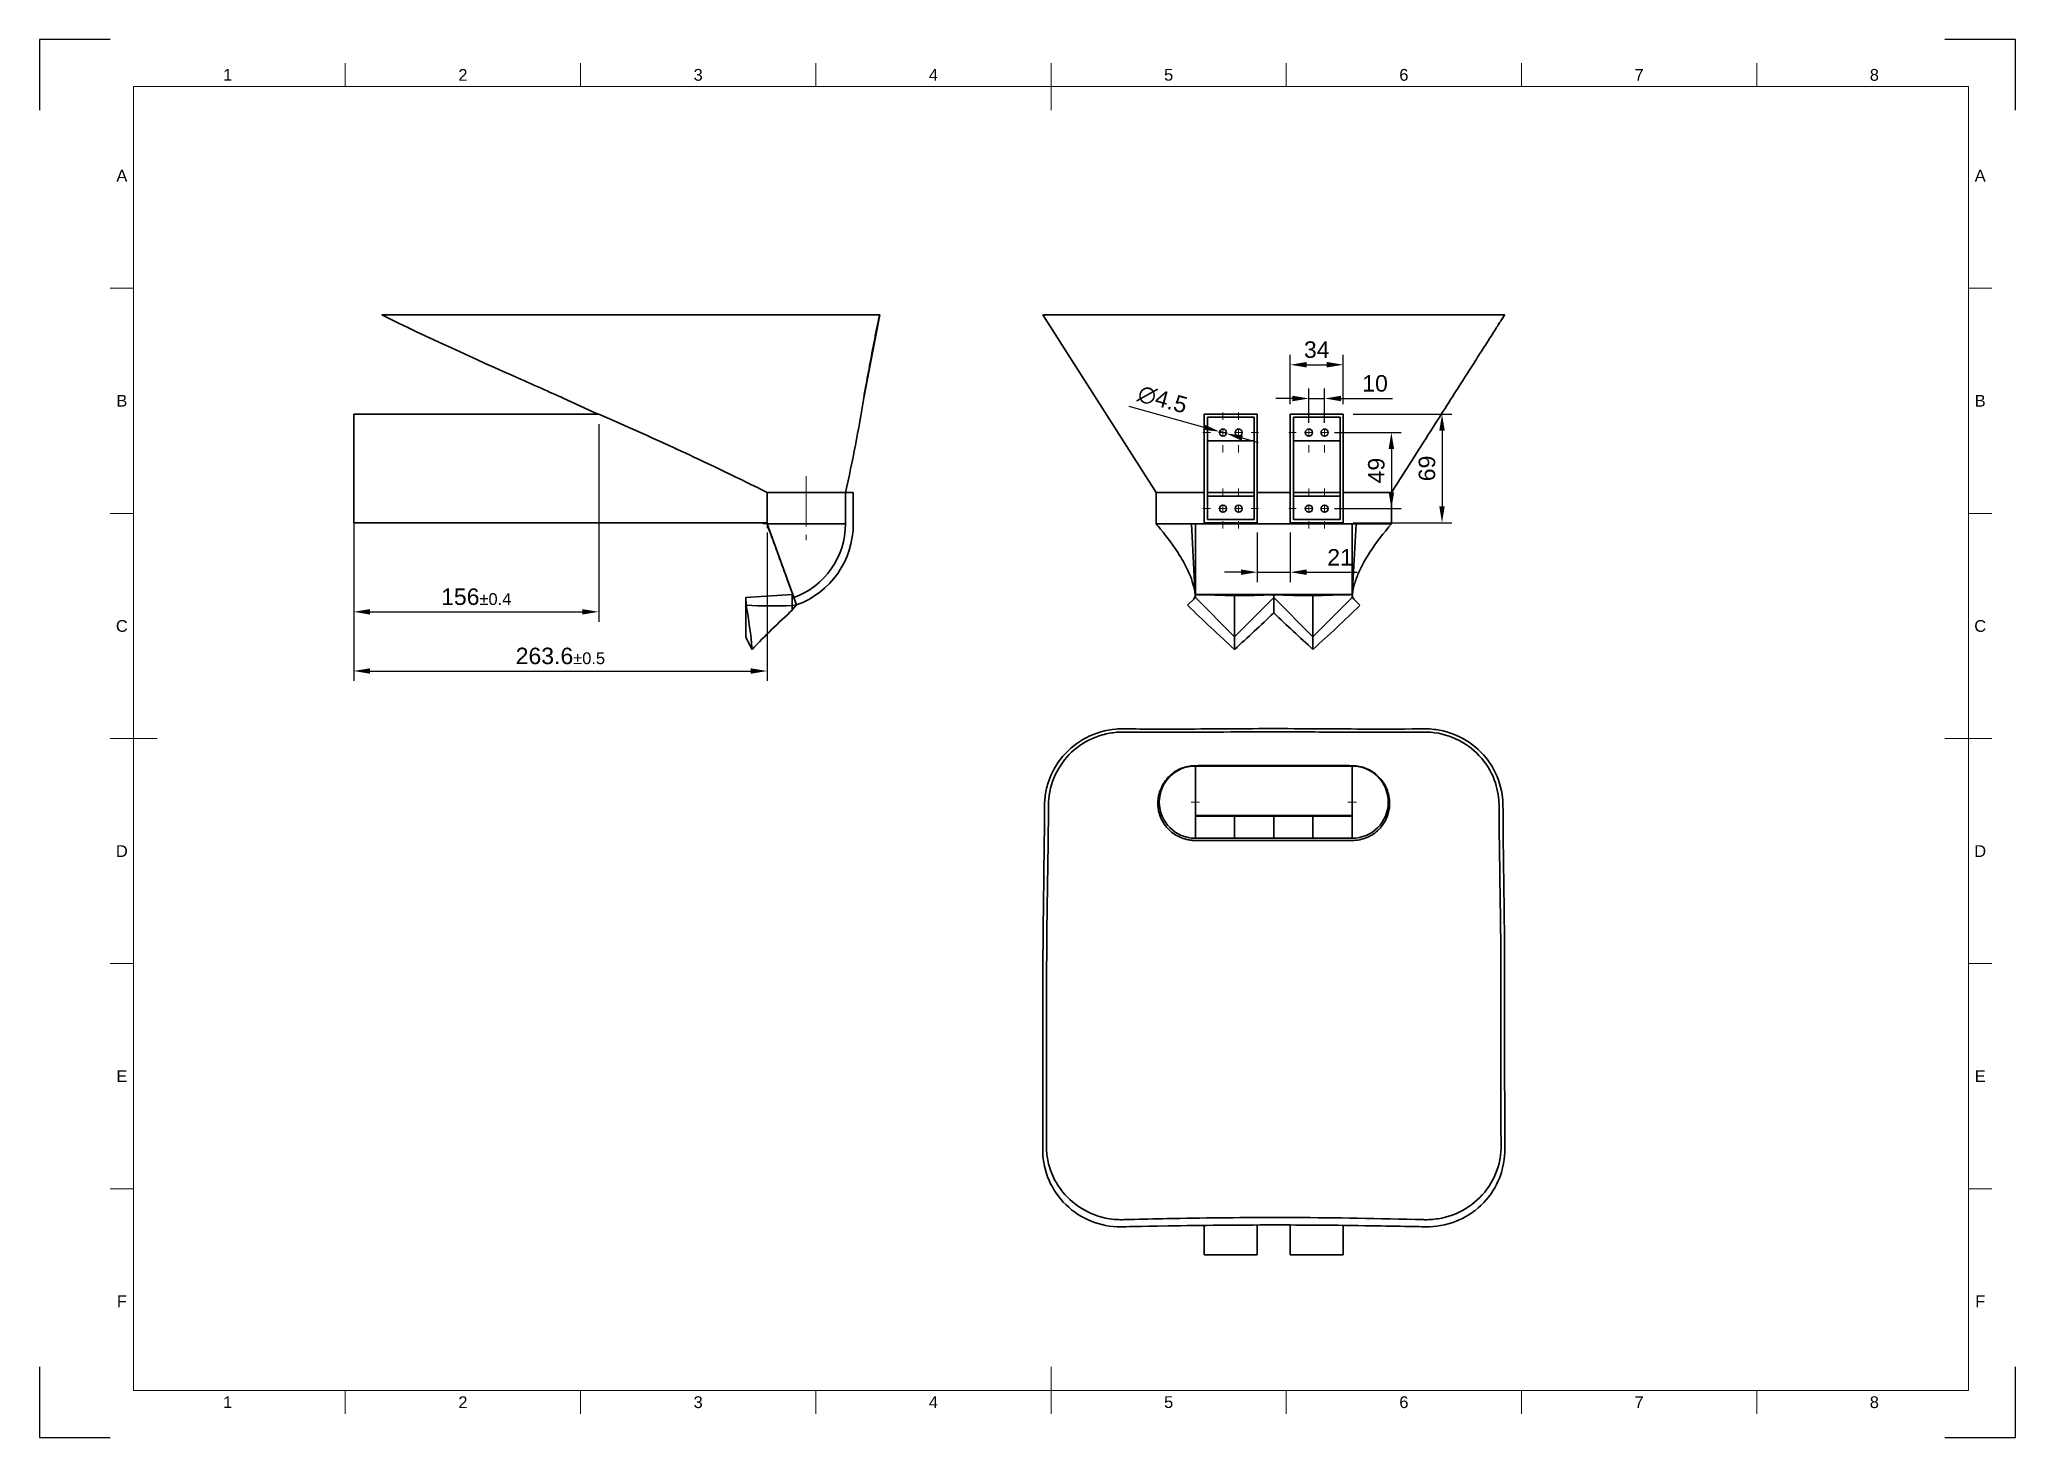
# Model space of a CAD drawing. Header units: millimetres. Extents: x 0 to 420, y 0 to 297.
import ezdxf
from ezdxf.enums import TextEntityAlignment as Align

# ---------------------------------------------------------------- set-up
doc = ezdxf.new("R2010")
doc.units = ezdxf.units.MM
doc.header["$LTSCALE"] = 0.75
doc.linetypes.add('CENTER2', pattern=[28.575, 19.05, -3.175, 3.175, -3.175])
for name, color, linetype, lineweight in [('BORDER', 7, 'Continuous', 18), ('FD_Dimensions', 7, 'Continuous', 18), ('Smart Centers', 7, 'CENTER2', 18), ('Visible', 7, 'Continuous', 35)]:
    doc.layers.add(name, color=color, linetype=linetype, lineweight=lineweight)
doc.styles.add('FusionTitle', font='arial.ttf')
doc.styles.get("Standard").update_dxf_attribs({"font": 'arial.ttf'})
doc.dimstyles.new('Dim-ISO-25', dxfattribs={"dimtxt": 3.5, "dimasz": 3.5, "dimexe": 2.1, "dimexo": 2.1, "dimgap": 1.4, "dimtad": 1, "dimdsep": 46, "dimtxsty": 'Standard', "dimcen": 0, "dimazin": 2, "dimtp": 0.1, "dimtm": 0.1, "dimtfac": 0.714286, "dimtmove": 0, "dimatfit": 3, "dimfxl": 1, "dimarcsym": 0})

msp = doc.modelspace()

# ---------------------------------------------------------------- blocks, each defined once
blk = doc.blocks.new('ISO_A3_SHEET')
at = {"layer": 'BORDER'}
for p, q in [((65, 292), (65, 287)), ((115, 292), (115, 287)), ((165, 292), (165, 287)), ((215, 292), (215, 282)), ((265, 292), (265, 287)), ((315, 292), (315, 287)), ((365, 292), (365, 287)), ((410, 287), (20, 287)), ((20, 287), (20, 10)), ((410, 287), (410, 10)), ((15, 244.16666), (20, 244.16666)), ((415, 244.16666), (410, 244.16666)), ((15, 196.33333), (20, 196.33333)), ((415, 196.33333), (410, 196.33333)), ((15, 148.5), (25, 148.5)), ((415, 148.5), (405, 148.5)), ((15, 100.66667), (20, 100.66667)), ((415, 100.66667), (410, 100.66667)), ((15, 52.83334), (20, 52.83334)), ((415, 52.83334), (410, 52.83334)), ((215, 5), (215, 15)), ((20, 10), (410, 10)), ((65, 5), (65, 10)), ((115, 5), (115, 10)), ((165, 5), (165, 10)), ((265, 5), (265, 10)), ((315, 5), (315, 10)), ((365, 5), (365, 10))]:
    blk.add_line(p, q, dxfattribs=at)
at = {"layer": 'Defpoints'}
for p, q in [((15, 297), (0, 297)), ((0, 297), (0, 282)), ((420, 297), (405, 297)), ((420, 282), (420, 297)), ((0, 15), (0, 0)), ((420, 0), (420, 15)), ((0, 0), (15, 0)), ((405, 0), (420, 0))]:
    blk.add_line(p, q, dxfattribs=at)
at = {"layer": 'BORDER', "style": 'FusionTitle'}
for s, p in [('1', (40, 289.5)), ('2', (90, 289.5)), ('3', (140, 289.5)), ('4', (190, 289.5)), ('5', (240, 289.5)), ('6', (290, 289.5)), ('7', (340, 289.5)), ('8', (390, 289.5)), ('A', (17.5, 268.08333)), ('A', (412.5, 268.08333)), ('B', (17.5, 220.25)), ('B', (412.5, 220.25)), ('C', (17.5, 172.41667)), ('C', (412.5, 172.41667)), ('D', (17.5, 124.58334)), ('D', (412.5, 124.58334)), ('E', (17.5, 76.75001)), ('E', (412.5, 76.75001)), ('F', (17.5, 28.91668)), ('F', (412.5, 28.91668)), ('1', (40, 7.5)), ('2', (90, 7.5)), ('3', (140, 7.5)), ('4', (190, 7.5)), ('5', (240, 7.5)), ('6', (290, 7.5)), ('7', (340, 7.5)), ('8', (390, 7.5))]:
    blk.add_text(s, height=2.5, dxfattribs=at).set_placement(p, align=Align.MIDDLE)
blk = doc.blocks.new('*U5')
at = {"layer": 'Smart Centers', "color": 0, "ltscale": 0.75, "transparency": 16777216}
for p, q in [((0, 2.678906), (0, 4.25)), ((-4.25, 0), (-2.678906, 0)), ((2.678906, 0), (4.25, 0)), ((0, -4.25), (0, -2.678906))]:
    blk.add_line(p, q, dxfattribs=at)
at = {"layer": 'Smart Centers', "color": 0, "linetype": 'Continuous', "ltscale": 0.75, "transparency": 16777216}
for p, q in [((-0.892969, 0), (0.892969, 0)), ((0, -0.892969), (0, 0.892969))]:
    blk.add_line(p, q, dxfattribs=at)
blk = doc.blocks.new('*U6')
at = {"layer": 'Smart Centers', "color": 0, "ltscale": 0.75, "transparency": 16777216}
for p, q in [((0, 2.678906), (0, 4.25)), ((-4.25, 0), (-2.678906, 0)), ((2.678906, 0), (4.25, 0)), ((0, -4.25), (0, -2.678906))]:
    blk.add_line(p, q, dxfattribs=at)
at = {"layer": 'Smart Centers', "color": 0, "linetype": 'Continuous', "ltscale": 0.75, "transparency": 16777216}
for p, q in [((-0.892969, 0), (0.892969, 0)), ((0, -0.892969), (0, 0.892969))]:
    blk.add_line(p, q, dxfattribs=at)
blk = doc.blocks.new('*U7')
at = {"layer": 'Smart Centers', "color": 0, "ltscale": 0.75, "transparency": 16777216}
for p, q in [((0, 2.678906), (0, 4.25)), ((-4.25, 0), (-2.678906, 0)), ((2.678906, 0), (4.25, 0)), ((0, -4.25), (0, -2.678906))]:
    blk.add_line(p, q, dxfattribs=at)
at = {"layer": 'Smart Centers', "color": 0, "linetype": 'Continuous', "ltscale": 0.75, "transparency": 16777216}
for p, q in [((-0.892969, 0), (0.892969, 0)), ((0, -0.892969), (0, 0.892969))]:
    blk.add_line(p, q, dxfattribs=at)
blk = doc.blocks.new('*U8')
at = {"layer": 'Smart Centers', "color": 0, "ltscale": 0.75, "transparency": 16777216}
for p, q in [((0, 2.678906), (0, 4.25)), ((-4.25, 0), (-2.678906, 0)), ((2.678906, 0), (4.25, 0)), ((0, -4.25), (0, -2.678906))]:
    blk.add_line(p, q, dxfattribs=at)
at = {"layer": 'Smart Centers', "color": 0, "linetype": 'Continuous', "ltscale": 0.75, "transparency": 16777216}
for p, q in [((-0.892969, 0), (0.892969, 0)), ((0, -0.892969), (0, 0.892969))]:
    blk.add_line(p, q, dxfattribs=at)
blk = doc.blocks.new('*U9')
at = {"layer": 'Smart Centers', "color": 0, "ltscale": 0.75, "transparency": 16777216}
for p, q in [((0, 2.678906), (0, 4.25)), ((-4.25, 0), (-2.678906, 0)), ((2.678906, 0), (4.25, 0)), ((0, -4.25), (0, -2.678906))]:
    blk.add_line(p, q, dxfattribs=at)
at = {"layer": 'Smart Centers', "color": 0, "linetype": 'Continuous', "ltscale": 0.75, "transparency": 16777216}
for p, q in [((-0.892969, 0), (0.892969, 0)), ((0, -0.892969), (0, 0.892969))]:
    blk.add_line(p, q, dxfattribs=at)
blk = doc.blocks.new('*U10')
at = {"layer": 'Smart Centers', "color": 0, "ltscale": 0.75, "transparency": 16777216}
for p, q in [((0, 2.678906), (0, 4.25)), ((-4.25, 0), (-2.678906, 0)), ((2.678906, 0), (4.25, 0)), ((0, -4.25), (0, -2.678906))]:
    blk.add_line(p, q, dxfattribs=at)
at = {"layer": 'Smart Centers', "color": 0, "linetype": 'Continuous', "ltscale": 0.75, "transparency": 16777216}
for p, q in [((-0.892969, 0), (0.892969, 0)), ((0, -0.892969), (0, 0.892969))]:
    blk.add_line(p, q, dxfattribs=at)
blk = doc.blocks.new('*U11')
at = {"layer": 'Smart Centers', "color": 0, "ltscale": 0.75, "transparency": 16777216}
for p, q in [((0, 2.678906), (0, 4.25)), ((-4.25, 0), (-2.678906, 0)), ((2.678906, 0), (4.25, 0)), ((0, -4.25), (0, -2.678906))]:
    blk.add_line(p, q, dxfattribs=at)
at = {"layer": 'Smart Centers', "color": 0, "linetype": 'Continuous', "ltscale": 0.75, "transparency": 16777216}
for p, q in [((-0.892969, 0), (0.892969, 0)), ((0, -0.892969), (0, 0.892969))]:
    blk.add_line(p, q, dxfattribs=at)
blk = doc.blocks.new('*U12')
at = {"layer": 'Smart Centers', "color": 0, "ltscale": 0.75, "transparency": 16777216}
for p, q in [((0, 2.678906), (0, 4.25)), ((-4.25, 0), (-2.678906, 0)), ((2.678906, 0), (4.25, 0)), ((0, -4.25), (0, -2.678906))]:
    blk.add_line(p, q, dxfattribs=at)
at = {"layer": 'Smart Centers', "color": 0, "linetype": 'Continuous', "ltscale": 0.75, "transparency": 16777216}
for p, q in [((-0.892969, 0), (0.892969, 0)), ((0, -0.892969), (0, 0.892969))]:
    blk.add_line(p, q, dxfattribs=at)
blk = doc.blocks.new('*U13')
at = {"layer": 'Smart Centers', "color": 0, "linetype": 'Continuous', "ltscale": 0.75, "transparency": 16777216}
for p, q in [((-0.892969, 0), (0.892969, 0)), ((0, -0.892969), (0, 0.892969))]:
    blk.add_line(p, q, dxfattribs=at)
blk = doc.blocks.new('*U14')
at = {"layer": 'Smart Centers', "color": 0, "linetype": 'Continuous', "ltscale": 0.75, "transparency": 16777216}
for p, q in [((-0.892969, 0), (0.892969, 0)), ((0, -0.892969), (0, 0.892969))]:
    blk.add_line(p, q, dxfattribs=at)
blk = doc.blocks.new('*U15')
at = {"layer": 'Smart Centers', "color": 0, "ltscale": 0.75, "transparency": 16777216}
blk.add_line((0, 6.833333), (0, -6.833333), dxfattribs=at)
blk = doc.blocks.new('*U16')
at = {"layer": 'Smart Centers', "color": 0, "linetype": 'Continuous', "ltscale": 0.75, "transparency": 16777216}
for p, q in [((-0.892969, 0), (0.892969, 0)), ((0, -0.892969), (0, 0.892969))]:
    blk.add_line(p, q, dxfattribs=at)
blk = doc.blocks.new('*D25')
at = {"layer": 'Defpoints', "color": 0, "transparency": 16777216}
for p in [(66.780082, 194.336573), (154.641093, 194.336573), (154.641093, 162.836573)]:
    blk.add_point(p, dxfattribs=at)
at = {"layer": 'FD_Dimensions', "color": 0, "lineweight": -2, "transparency": 16777216}
for p, q in [((66.780082, 192.236573), (66.780082, 160.736573)), ((154.641093, 192.236573), (154.641093, 160.736573)), ((70.280082, 162.836573), (151.141093, 162.836573))]:
    blk.add_line(p, q, dxfattribs=at)
at = {"layer": 'FD_Dimensions', "color": 0, "transparency": 16777216}
for points in [[(70.280082, 163.419906), (70.280082, 162.25324), (66.780082, 162.836573)], [(151.141093, 163.419906), (151.141093, 162.25324), (154.641093, 162.836573)]]:
    blk.add_solid(points, dxfattribs=at)
at = {"layer": 'FD_Dimensions', "color": 0, "transparency": 16777216, "insert": (110.710588, 166.024772), "char_height": 3.5, "attachment_point": 5}
blk.add_mtext('263.6{\\H2.5;±0.5}', dxfattribs=at)
blk = doc.blocks.new('*D26')
at = {"layer": 'Defpoints', "color": 0, "transparency": 16777216}
for p in [(66.780082, 217.410506), (118.868415, 217.410506), (118.868415, 175.410506)]:
    blk.add_point(p, dxfattribs=at)
at = {"layer": 'FD_Dimensions', "color": 0, "lineweight": -2, "transparency": 16777216}
for p, q in [((66.780082, 215.310506), (66.780082, 173.310506)), ((118.868415, 215.310506), (118.868415, 173.310506)), ((70.280082, 175.410506), (115.368415, 175.410506))]:
    blk.add_line(p, q, dxfattribs=at)
at = {"layer": 'FD_Dimensions', "color": 0, "transparency": 16777216}
for points in [[(70.280082, 175.99384), (70.280082, 174.827173), (66.780082, 175.410506)], [(115.368415, 175.99384), (115.368415, 174.827173), (118.868415, 175.410506)]]:
    blk.add_solid(points, dxfattribs=at)
at = {"layer": 'FD_Dimensions', "color": 0, "transparency": 16777216, "insert": (92.824249, 178.597512), "char_height": 3.5, "attachment_point": 5}
blk.add_mtext('156{\\H2.5;±0.4}', dxfattribs=at)
blk = doc.blocks.new('*D27')
at = {"layer": 'Defpoints', "color": 0, "transparency": 16777216}
for p in [(250.824602, 213.700098), (252.268841, 213.294915)]:
    blk.add_point(p, dxfattribs=at)
at = {"layer": 'FD_Dimensions', "color": 0, "lineweight": -2, "transparency": 16777216}
for p, q in [((231.561973, 219.104256), (247.454711, 214.645526)), ((252.268841, 213.294915), (250.824602, 213.700098)), ((255.638732, 212.349487), (259.008623, 211.404059))]:
    blk.add_line(p, q, dxfattribs=at)
at = {"layer": 'FD_Dimensions', "color": 0, "transparency": 16777216}
for points in [[(247.612282, 215.207174), (247.29714, 214.083877), (250.824602, 213.700098)], [(255.796303, 212.911135), (255.481161, 211.787838), (252.268841, 213.294915)]]:
    blk.add_solid(points, dxfattribs=at)
at = {"layer": 'FD_Dimensions', "color": 0, "transparency": 16777216, "insert": (238.710719, 220.510383), "char_height": 3.5, "attachment_point": 5, "rotation": 344.32847171}
blk.add_mtext('∅4.5', dxfattribs=at)
blk = doc.blocks.new('*D28')
at = {"layer": 'Defpoints', "color": 0, "transparency": 16777216}
for p in [(273.140055, 220.735053), (269.806722, 213.497506), (273.140055, 213.497506)]:
    blk.add_point(p, dxfattribs=at)
at = {"layer": 'FD_Dimensions', "color": 0, "lineweight": -2, "transparency": 16777216}
for p, q in [((269.806722, 215.597506), (269.806722, 222.835053)), ((273.140055, 215.597506), (273.140055, 222.835053)), ((266.306722, 220.735053), (262.806722, 220.735053)), ((269.806722, 220.735053), (273.140055, 220.735053)), ((276.640055, 220.735053), (287.612292, 220.735053))]:
    blk.add_line(p, q, dxfattribs=at)
at = {"layer": 'FD_Dimensions', "color": 0, "transparency": 16777216}
for points in [[(266.306722, 221.318387), (266.306722, 220.15172), (269.806722, 220.735053)], [(276.640055, 221.318387), (276.640055, 220.15172), (273.140055, 220.735053)]]:
    blk.add_solid(points, dxfattribs=at)
at = {"layer": 'FD_Dimensions', "color": 0, "transparency": 16777216, "insert": (283.876174, 223.922059), "char_height": 3.5, "attachment_point": 5}
blk.add_mtext('10', dxfattribs=at)
blk = doc.blocks.new('*D29')
at = {"layer": 'Defpoints', "color": 0, "transparency": 16777216}
for p in [(273.140055, 213.497506), (273.140055, 197.33084), (287.343388, 197.33084)]:
    blk.add_point(p, dxfattribs=at)
at = {"layer": 'FD_Dimensions', "color": 0, "lineweight": -2, "transparency": 16777216}
for p, q in [((275.240055, 213.497506), (289.443388, 213.497506)), ((287.343388, 209.997506), (287.343388, 200.83084)), ((275.240055, 197.33084), (289.443388, 197.33084))]:
    blk.add_line(p, q, dxfattribs=at)
at = {"layer": 'FD_Dimensions', "color": 0, "transparency": 16777216}
for points in [[(286.760055, 209.997506), (287.926722, 209.997506), (287.343388, 213.497506)], [(286.760055, 200.83084), (287.926722, 200.83084), (287.343388, 197.33084)]]:
    blk.add_solid(points, dxfattribs=at)
at = {"layer": 'FD_Dimensions', "color": 0, "transparency": 16777216, "insert": (284.156383, 205.414173), "char_height": 3.5, "attachment_point": 5, "rotation": 90}
blk.add_mtext('49', dxfattribs=at)
blk = doc.blocks.new('*D30')
at = {"layer": 'Defpoints', "color": 0, "transparency": 16777216}
for p in [(277.106722, 217.410506), (277.106722, 194.336573), (298.106722, 194.336573)]:
    blk.add_point(p, dxfattribs=at)
at = {"layer": 'FD_Dimensions', "color": 0, "lineweight": -2, "transparency": 16777216}
for p, q in [((279.206722, 217.410506), (300.206722, 217.410506)), ((298.106722, 213.910506), (298.106722, 197.836573)), ((279.206722, 194.336573), (300.206722, 194.336573))]:
    blk.add_line(p, q, dxfattribs=at)
at = {"layer": 'FD_Dimensions', "color": 0, "transparency": 16777216}
for points in [[(297.523388, 213.910506), (298.690055, 213.910506), (298.106722, 217.410506)], [(297.523388, 197.836573), (298.690055, 197.836573), (298.106722, 194.336573)]]:
    blk.add_solid(points, dxfattribs=at)
at = {"layer": 'FD_Dimensions', "color": 0, "transparency": 16777216, "insert": (294.919716, 205.87354), "char_height": 3.5, "attachment_point": 5, "rotation": 90}
blk.add_mtext('69', dxfattribs=at)
blk = doc.blocks.new('*D31')
at = {"layer": 'Defpoints', "color": 0, "transparency": 16777216}
for p in [(277.106722, 227.910506), (265.840055, 217.410506), (277.106722, 217.410506)]:
    blk.add_point(p, dxfattribs=at)
at = {"layer": 'FD_Dimensions', "color": 0, "lineweight": -2, "transparency": 16777216}
for p, q in [((265.840055, 219.510506), (265.840055, 230.010506)), ((269.340055, 227.910506), (273.606722, 227.910506)), ((277.106722, 219.510506), (277.106722, 230.010506))]:
    blk.add_line(p, q, dxfattribs=at)
at = {"layer": 'FD_Dimensions', "color": 0, "transparency": 16777216}
for points in [[(269.340055, 228.49384), (269.340055, 227.327173), (265.840055, 227.910506)], [(273.606722, 228.49384), (273.606722, 227.327173), (277.106722, 227.910506)]]:
    blk.add_solid(points, dxfattribs=at)
at = {"layer": 'FD_Dimensions', "color": 0, "transparency": 16777216, "insert": (271.473388, 231.098705), "char_height": 3.5, "attachment_point": 5}
blk.add_mtext('34', dxfattribs=at)
blk = doc.blocks.new('*D32')
at = {"layer": 'Defpoints', "color": 0, "transparency": 16777216}
for p in [(258.846722, 194.336573), (265.840055, 194.336573), (265.840055, 183.836573)]:
    blk.add_point(p, dxfattribs=at)
at = {"layer": 'FD_Dimensions', "color": 0, "lineweight": -2, "transparency": 16777216}
for p, q in [((258.846722, 192.236573), (258.846722, 181.736573)), ((265.840055, 192.236573), (265.840055, 181.736573)), ((255.346722, 183.836573), (251.846722, 183.836573)), ((258.846722, 183.836573), (265.840055, 183.836573)), ((269.340055, 183.836573), (280.037736, 183.836573))]:
    blk.add_line(p, q, dxfattribs=at)
at = {"layer": 'FD_Dimensions', "color": 0, "transparency": 16777216}
for points in [[(255.346722, 184.419906), (255.346722, 183.25324), (258.846722, 183.836573)], [(269.340055, 184.419906), (269.340055, 183.25324), (265.840055, 183.836573)]]:
    blk.add_solid(points, dxfattribs=at)
at = {"layer": 'FD_Dimensions', "color": 0, "transparency": 16777216, "insert": (276.438895, 186.993735), "char_height": 3.5, "attachment_point": 5}
blk.add_mtext('21', dxfattribs=at)

# ---------------------------------------------------------------- dimensions: what is measured, and where the dimension line sits
at = {"layer": 'FD_Dimensions'}
for p1, p2, distance, override, picture, middle in [((265.8401, 217.4105), (277.1067, 217.4105), 10.5, {"dimdec": 0, "dimlfac": 3, "dimclrd": 0, "dimclre": 0}, '*D31', (271.4734, 231.0987)), ((269.8067, 213.4975), (273.1401, 213.4975), 7.2375, {"dimlfac": 3, "dimclrd": 0, "dimclre": 0}, '*D28', (283.8762, 223.9221)), ((66.7801, 217.4105), (118.8684, 217.4105), -42, {"dimgap": 1.4, "dimdec": 0, "dimlfac": 3, "dimclrd": 0, "dimclre": 0, "dimtol": 1, "dimlim": 0, "dimtp": 0.4, "dimtm": 0.4}, '*D26', (92.8242, 178.5975)), ((277.1067, 217.4105), (277.1067, 194.3366), 21, {"dimdec": 0, "dimlfac": 3, "dimclrd": 0, "dimclre": 0}, '*D30', (294.9197, 205.8735)), ((273.140055, 213.497506), (273.140055, 197.33084), 14.203333, {"dimdec": 0, "dimlfac": 3, "dimclrd": 0, "dimclre": 0}, '*D29', (284.156383, 205.414173)), ((66.7801, 194.3366), (154.6411, 194.3366), -31.5, {"dimgap": 1.4, "dimdec": 1, "dimlfac": 3, "dimclrd": 0, "dimclre": 0, "dimtol": 1, "dimlim": 0, "dimtp": 0.5, "dimtm": 0.5}, '*D25', (110.7106, 166.0248)), ((258.8467, 194.3366), (265.8401, 194.3366), -10.5, {"dimdec": 0, "dimlfac": 3, "dimclrd": 0, "dimclre": 0}, '*D32', (276.4389, 186.9937))]:
    dim = msp.add_aligned_dim(p1=p1, p2=p2, distance=distance, dimstyle='Dim-ISO-25', override=override, dxfattribs=at)
    dim.commit()
    dim.dimension.update_dxf_attribs({"geometry": picture, "text_midpoint": middle})
dim = msp.add_diameter_dim_2p(p1=(252.2688, 213.2949), p2=(250.8246, 213.7001), dimstyle='Dim-ISO-25', override={"dimlfac": 3, "dimclrd": 0, "dimclre": 0}, dxfattribs=at)
dim.commit()
dim.dimension.update_dxf_attribs({"geometry": '*D27', "text_midpoint": (238.7107, 220.5104)})

# ---------------------------------------------------------------- linework, layer by layer
at = {"layer": 'Visible', "extrusion": (0, 1, 0)}
for p, q in [((178.5819, 238.4845), (72.7414, 238.4845)), ((178.5832, 238.4845), (175.1866, 220.8769)), ((262.3434, 238.4845), (213.2338, 238.4845)), ((237.3434, 200.769), (213.2723, 238.4844)), ((311.4518, 238.4845), (262.3434, 238.4845)), ((118.6775, 217.4105), (111.1866, 220.8768)), ((66.7801, 217.4105), (118.8684, 217.4105)), ((66.7801, 194.3366), (66.7801, 217.4105)), ((247.5801, 194.3366), (247.5801, 217.4105)), ((247.5801, 217.4105), (258.8467, 217.4105)), ((248.2467, 216.7438), (258.1801, 216.7438)), ((248.2467, 195.0032), (248.2467, 216.7438)), ((258.1801, 216.7438), (258.1801, 195.0032)), ((258.8467, 217.4105), (258.8467, 194.3366)), ((277.1067, 217.4105), (265.8401, 217.4105)), ((265.8401, 217.4105), (265.8401, 194.3366)), ((266.5067, 216.7438), (266.5067, 195.0032)), ((276.4401, 216.7438), (266.5067, 216.7438)), ((276.4401, 195.0032), (276.4401, 216.7438)), ((277.1067, 194.3366), (277.1067, 217.4105)), ((258.1801, 211.7438), (248.2467, 211.7438)), ((266.5067, 211.7438), (276.4401, 211.7438)), ((154.6411, 200.769), (171.3078, 200.769)), ((154.6411, 200.769), (154.6411, 194.1024)), ((171.3078, 200.769), (172.9744, 200.769)), ((171.3078, 200.769), (171.3078, 194.1024)), ((172.9744, 194.1024), (172.9744, 200.769)), ((237.3434, 200.769), (245.6767, 200.769)), ((237.3434, 200.769), (237.3434, 194.1024)), ((245.6767, 200.769), (247.5801, 200.769)), ((248.2467, 200.769), (258.1801, 200.769)), ((258.1801, 200.0032), (248.2467, 200.0032)), ((258.8467, 200.769), (262.3434, 200.769)), ((262.3434, 200.769), (265.8401, 200.769)), ((266.5067, 200.769), (276.4401, 200.769)), ((266.5067, 200.0032), (276.4401, 200.0032)), ((277.1067, 200.769), (279.0101, 200.769)), ((279.0101, 200.769), (287.3434, 200.769)), ((287.3434, 200.769), (287.3434, 194.1024)), ((66.7801, 194.3366), (154.6411, 194.3366)), ((154.6785, 194.1024), (154.6372, 194.1024)), ((160.1069, 179.0853), (154.6372, 194.1024)), ((171.3078, 194.1024), (154.6785, 194.1024)), ((160.3414, 178.4408), (154.6785, 194.1024)), ((237.3414, 194.1024), (244.8479, 194.1024)), ((244.8479, 194.1024), (245.6767, 194.1024)), ((245.6557, 178.8382), (244.8479, 194.1024)), ((279.0101, 194.1024), (245.6767, 194.1024)), ((245.6767, 179.0673), (245.6767, 194.1024)), ((258.8467, 194.3366), (247.5801, 194.3366)), ((258.1801, 195.0032), (248.2467, 195.0032)), ((265.8401, 194.3366), (277.1067, 194.3366)), ((266.5067, 195.0032), (276.4401, 195.0032)), ((279.8388, 194.1024), (279.0101, 194.1024)), ((279.0101, 179.0673), (279.0101, 194.1024)), ((279.0311, 178.8382), (279.8388, 194.1024)), ((287.3453, 194.1024), (279.8388, 194.1024)), ((160.0081, 179.0607), (150.1134, 178.4408)), ((150.1134, 178.4408), (150.2167, 176.7925)), ((150.1134, 170.1075), (150.1134, 178.4408)), ((160.1134, 179.0673), (160.0081, 179.0607)), ((160.0081, 176.7236), (160.0081, 179.0607)), ((160.9115, 176.8747), (160.0081, 176.7236)), ((160.9115, 176.8747), (160.0081, 175.813)), ((160.0081, 175.813), (160.0081, 176.7236)), ((160.1836, 178.8745), (160.3414, 178.4408)), ((160.3414, 178.4408), (160.9115, 176.8747)), ((245.6767, 178.4408), (244.0284, 176.7925)), ((245.6767, 179.0673), (245.6767, 179.0607)), ((245.6767, 179.0673), (247.6545, 179.0673)), ((245.6767, 179.0607), (245.6767, 178.4408)), ((245.6767, 178.4408), (254.0101, 170.1075)), ((247.6545, 179.0673), (254.0098, 179.0673)), ((254.0098, 179.0673), (261.7709, 179.0673)), ((254.0101, 178.873), (254.0101, 170.1075)), ((254.0101, 170.1075), (262.3434, 178.4408)), ((261.7709, 179.0673), (262.3434, 179.0673)), ((262.3434, 179.0673), (262.3434, 179.0469)), ((262.3434, 179.0673), (262.9159, 179.0673)), ((262.3434, 179.0469), (262.3434, 178.4408)), ((262.3434, 175.1806), (262.3434, 178.4408)), ((262.3434, 178.4408), (270.6767, 170.1075)), ((262.9159, 179.0673), (270.6769, 179.0673)), ((270.6767, 178.873), (270.6767, 170.1075)), ((270.6767, 170.1075), (279.0101, 178.4408)), ((270.6769, 179.0673), (277.0321, 179.0673)), ((277.0321, 179.0673), (279.0101, 179.0673)), ((279.0101, 179.0673), (279.0101, 179.0607)), ((279.0101, 179.0607), (279.0101, 178.4408)), ((279.0101, 178.4408), (280.6584, 176.7925))]:
    msp.add_line(p, q, dxfattribs=at)
at = {"layer": 'Visible'}
for p, q in [((245.6767, 132.6168), (245.6767, 142.6529)), ((245.6767, 142.6529), (279.0101, 142.6529)), ((279.0101, 142.6529), (279.0101, 132.6168)), ((245.6767, 132.6168), (245.6767, 127.3196)), ((245.6767, 132.1253), (247.6545, 132.1253)), ((254.0101, 132.0199), (245.6767, 132.0199)), ((247.6545, 132.1253), (254.0098, 132.1253)), ((254.0098, 132.1253), (261.7709, 132.1253)), ((262.3434, 132.0199), (254.0101, 132.0199)), ((254.0101, 132.0199), (254.0101, 127.3196)), ((261.7709, 132.1253), (262.3434, 132.1253)), ((262.3434, 132.1253), (262.3434, 132.0199)), ((262.3434, 132.1253), (262.9159, 132.1253)), ((270.6767, 132.0199), (262.3434, 132.0199)), ((262.3434, 132.0199), (262.3434, 127.3196)), ((262.9159, 132.1253), (270.6769, 132.1253)), ((279.0101, 132.0199), (270.6767, 132.0199)), ((270.6767, 132.0199), (270.6767, 127.3196)), ((270.6769, 132.1253), (277.0321, 132.1253)), ((277.0321, 132.1253), (279.0101, 132.1253)), ((279.0101, 132.6168), (279.0101, 127.3196)), ((279.0101, 127.3196), (245.6767, 127.3196)), ((247.5801, 38.7919), (247.5801, 45.0569)), ((258.8467, 38.7919), (258.8467, 45.1414)), ((265.8401, 38.7919), (265.8401, 45.1414)), ((277.1067, 38.7919), (277.1067, 45.0569)), ((247.5801, 38.7919), (258.8467, 38.7919)), ((277.1067, 38.7919), (265.8401, 38.7919))]:
    msp.add_line(p, q, dxfattribs=at)
at = {"layer": 'Visible', "extrusion": (1e-16, 0, -1)}
for centre in [(-251.5467, 213.4975), (-254.8801, 213.4975), (-251.5467, 197.3308), (-254.8801, 197.3308)]:
    msp.add_circle(centre, 0.75, dxfattribs=at)
at = {"layer": 'Visible'}
for centre in [(269.8067, 213.4975), (273.1401, 213.4975), (269.8067, 197.3308), (273.1401, 197.3308)]:
    msp.add_circle(centre, 0.75, dxfattribs=at)
at = {"layer": 'Visible', "extrusion": (1e-16, 0, -1)}
for centre, radius, start, end in [((-256.2772, 275.0292), 66.1807, 213.517811, 215.681463), ((-557.8706, 501.3475), 451.4785, 312.302571, 314.038624), ((-254.5277, 353.8427), 174.9705, 267.439818, 270.169501), ((-270.1595, 353.861), 174.9888, 269.830642, 272.560039), ((-49.8232, 413.0873), 330.3357, 225.669608, 228.04239), ((118.2996, 576.1495), 552.87, 226.489646, 227.668985), ((-606.939, 537.4144), 499.9595, 312.266395, 313.570548)]:
    msp.add_arc(centre, radius, start, end, dxfattribs=at)
at = {"layer": 'Visible'}
for centre, radius, start, end in [((-121.2259, 267.5408), 300.0595, 347.142324, 351.053387), ((-167.9188, -447.1737), 723.8069, 63.534889, 66.658415), ((154.6411, 194.1024), 16.6667, 290, 0), ((33.5097, 156.2856), 118.4923, 5.398344, 9.965894), ((156.0881, 315.3025), 138.6343, 267.572671, 271.620281), ((254.8459, 70.1457), 141.9426, 131.888227, 136.736168), ((176.2487, 181.7279), 28.6022, 203.971128, 209.985393)]:
    msp.add_arc(centre, radius, start, end, dxfattribs=at)
at = {"layer": 'Visible', "extrusion": (-3e-16, 0, -1)}
msp.add_arc((-154.6411, 194.1024), 18.3333, 180, 250, dxfattribs=at)
at = {"layer": 'Visible', "extrusion": (0, 0, -1)}
for centre, start, end in [((-245.6767, 134.9863), 270, 90), ((-279.0101, 134.9863), 90, 270)]:
    msp.add_arc(centre, 7.6667, start, end, dxfattribs=at)
at = {"layer": 'Visible', "extrusion": (4.549e-13, 1.0192e-12, -1)}
for knots in [[0, 0, 0, 0, 0.54453786, 0.54453786, 2.70453786, 2.70453786, 4.50453786, 4.50453786, 6.00453786, 6.00453786, 6.25453786, 6.25453786, 6.50453786, 6.50453786, 6.50455353, 6.50455353, 6.50457035, 6.50457035, 6.50458842, 6.50458842, 6.50460783, 6.50460783, 6.50462867, 6.50462867, 6.50465104, 6.50465104, 6.50467507, 6.50467507, 6.50470087, 6.50470087, 6.50472858, 6.50472858, 6.50475833, 6.50475833, 6.50479027, 6.50479027, 6.50482456, 6.50482456, 6.50486138, 6.50486138, 6.50490091, 6.50490091, 6.50494335, 6.50494335, 6.50498891, 6.50498891, 6.50503782, 6.50503782, 6.50509032, 6.50509032, 6.50514668, 6.50514668, 6.50520717, 6.50520717, 6.5052721, 6.5052721, 6.50534178, 6.50534178, 6.50541656, 6.50541656, 6.50549681, 6.50549681, 6.50558292, 6.50558292, 6.50567532, 6.50567532, 6.50577445, 6.50577445, 6.50588079, 6.50588079, 6.50599487, 6.50599487, 6.50611723, 6.50611723, 6.50624846, 6.50624846, 6.50638919, 6.50638919, 6.51420169, 6.51420169, 6.54545169, 6.54545169, 6.64734442, 6.64734442, 6.91905841, 6.91905841, 7.64362993, 7.64362993, 9.57584605, 9.57584605, 19.60931872, 19.60931872, 19.60931872, 19.60931872], [0, 0, 0, 0, 0.54453782, 0.54453782, 2.70453782, 2.70453782, 4.50453782, 4.50453782, 6.00453782, 6.00453782, 6.25453783, 6.25453783, 6.50453783, 6.50453783, 6.50455349, 6.50455349, 6.50457032, 6.50457032, 6.50458839, 6.50458839, 6.5046078, 6.5046078, 6.50462863, 6.50462863, 6.50465101, 6.50465101, 6.50467504, 6.50467504, 6.50470084, 6.50470084, 6.50472854, 6.50472854, 6.50475829, 6.50475829, 6.50479023, 6.50479023, 6.50482453, 6.50482453, 6.50486135, 6.50486135, 6.50490088, 6.50490088, 6.50494332, 6.50494332, 6.50498888, 6.50498888, 6.50503779, 6.50503779, 6.50509029, 6.50509029, 6.50514665, 6.50514665, 6.50520714, 6.50520714, 6.50527207, 6.50527207, 6.50534175, 6.50534175, 6.50541653, 6.50541653, 6.50549678, 6.50549678, 6.50558289, 6.50558289, 6.50567528, 6.50567528, 6.50577441, 6.50577441, 6.50588076, 6.50588076, 6.50599484, 6.50599484, 6.5061172, 6.5061172, 6.50624843, 6.50624843, 6.50638915, 6.50638915, 6.51420165, 6.51420165, 6.54545165, 6.54545165, 6.64734438, 6.64734438, 6.91905837, 6.91905837, 7.64362989, 7.64362989, 9.57584602, 9.57584602, 19.60931869, 19.60931869, 19.60931869, 19.60931869]]:
    msp.add_open_spline([(111.1865, 220.8768), (111.1865, 220.8768), (111.1866, 220.8768), (111.1866, 220.8768), (111.1866, 220.8768), (111.1866, 220.8768), (111.1866, 220.8768), (111.1866, 220.8768), (111.1866, 220.8768), (111.1866, 220.8768), (111.1866, 220.8768), (111.1866, 220.8768), (111.4283, 220.7697), (111.186, 220.877), (111.186, 220.8771), (111.1859, 220.8771), (111.1859, 220.8771), (111.1859, 220.8771), (111.1859, 220.8771), (111.1858, 220.8771), (111.1858, 220.8771), (111.1858, 220.8771), (111.1858, 220.8771), (111.1857, 220.8772), (111.1857, 220.8772), (111.1857, 220.8772), (111.1856, 220.8772), (111.1856, 220.8772), (111.1856, 220.8772), (111.1855, 220.8773), (111.1855, 220.8773), (111.1854, 220.8773), (111.1854, 220.8773), (111.1853, 220.8773), (111.1853, 220.8773), (111.1852, 220.8774), (111.1852, 220.8774), (111.1851, 220.8774), (111.1851, 220.8774), (111.185, 220.8775), (111.185, 220.8775), (111.1849, 220.8775), (111.1849, 220.8775), (111.1848, 220.8776), (111.1847, 220.8776), (111.1847, 220.8776), (111.1846, 220.8777), (111.1845, 220.8777), (111.1845, 220.8777), (111.1844, 220.8778), (111.1843, 220.8778), (111.1842, 220.8778), (111.1841, 220.8779), (111.184, 220.8779), (111.1839, 220.878), (111.1838, 220.878), (111.1837, 220.878), (111.1836, 220.8781), (111.1835, 220.8781), (111.1834, 220.8782), (111.1833, 220.8782), (111.1831, 220.8783), (111.1831, 220.8783), (111.1829, 220.8784), (111.1828, 220.8785), (111.1826, 220.8785), (111.1825, 220.8786), (111.1823, 220.8787), (111.1822, 220.8787), (111.182, 220.8788), (111.1819, 220.8789), (111.1817, 220.879), (111.1815, 220.879), (111.1813, 220.8791), (111.1812, 220.8792), (111.1809, 220.8793), (111.1808, 220.8794), (111.1731, 220.8828), (111.1655, 220.8861), (111.1276, 220.9029), (111.0974, 220.9163), (110.9683, 220.9735), (110.8696, 221.0173), (110.5075, 221.1777), (110.2441, 221.2945), (109.2782, 221.7225), (108.5753, 222.034), (105.9968, 223.1769), (104.1191, 224.0099), (92.4765, 229.1903), (82.6212, 233.6277), (72.7397, 238.4845)], degree=3, knots=knots, dxfattribs=at)
at = {"layer": 'Visible'}
for points, knots in [([(178.5365, 238.4841), (178.5364, 238.4839), (178.5364, 238.4837), (178.5363, 238.4831), (178.5362, 238.4828), (178.536, 238.4817), (178.5358, 238.481), (178.5354, 238.4789), (178.5351, 238.4774), (178.5339, 238.4715), (178.533, 238.4671), (178.4926, 238.2722), (178.4533, 238.0819), (178.3622, 237.6382), (178.3104, 237.385), (178.1219, 236.4571), (177.9869, 235.7838), (177.7651, 234.6641), (177.6772, 234.2168), (176.8855, 230.1611), (176.2254, 226.586), (175.492, 222.5592), (175.4037, 222.0737), (175.2828, 221.4072), (175.2498, 221.2255), (175.2108, 221.0099), (175.2046, 220.9758), (175.1964, 220.9308), (175.1944, 220.9198), (175.1914, 220.9033), (175.1904, 220.8978), (175.1889, 220.8895), (175.1884, 220.8867), (175.1879, 220.8839), (175.1879, 220.8837), (175.1878, 220.8835), (175.1878, 220.8834), (175.1878, 220.8831), (175.1878, 220.883), (175.1877, 220.8828), (175.1877, 220.8827), (175.1877, 220.8825), (175.1876, 220.8824), (175.1876, 220.8822), (175.1876, 220.8821), (175.1876, 220.8819), (175.1875, 220.8818), (175.1875, 220.8816), (175.1875, 220.8815), (175.1875, 220.8813), (175.1874, 220.8813), (175.1874, 220.8811), (175.1874, 220.881), (175.1874, 220.8809), (175.1874, 220.8808), (175.1873, 220.8806), (175.1873, 220.8806), (175.1873, 220.8804), (175.1873, 220.8804), (175.1873, 220.8802), (175.1872, 220.8802), (175.1872, 220.88), (175.1872, 220.88), (175.1872, 220.8799), (175.1872, 220.8798), (175.1872, 220.8797), (175.1871, 220.8797), (175.1871, 220.8795), (175.1871, 220.8795), (175.1871, 220.8794), (175.1871, 220.8793), (175.1871, 220.8793), (175.1871, 220.8792), (175.1871, 220.8791), (175.187, 220.8791), (175.187, 220.879), (175.187, 220.879), (175.187, 220.8789), (175.187, 220.8788), (175.187, 220.8788), (175.187, 220.8787), (175.187, 220.8787), (175.187, 220.8786), (175.187, 220.8786), (175.1869, 220.8785), (175.1869, 220.8785), (175.1869, 220.8784), (175.1869, 220.8784), (175.1869, 220.8783), (175.1869, 220.8783), (175.1869, 220.8783), (175.1869, 220.8782), (175.1869, 220.8782), (175.1869, 220.8781), (175.1869, 220.8781), (175.1869, 220.878), (175.1869, 220.878), (175.1868, 220.878), (175.1868, 220.878), (175.1868, 220.8779), (175.1868, 220.8779), (175.1868, 220.8779), (175.1868, 220.8778), (175.1868, 220.8778), (175.1868, 220.8778), (175.1868, 220.8777), (175.1868, 220.8777), (175.1868, 220.8777), (175.1868, 220.8777), (175.1868, 220.8776), (175.1868, 220.8776), (175.1868, 220.8776), (175.1868, 220.8776), (175.1868, 220.8775), (175.1868, 220.8775), (175.1868, 220.8775), (175.1868, 220.8775), (175.1868, 220.8775), (175.1868, 220.8775), (175.1867, 220.8774), (175.1867, 220.8774), (175.1867, 220.8774), (175.1867, 220.8774), (175.1867, 220.8774), (175.1867, 220.8773), (175.1867, 220.8773), (175.1867, 220.8773), (175.1867, 220.8773), (175.1867, 220.8773), (175.1484, 220.6658), (175.1866, 220.8768), (175.1866, 220.8768), (175.1866, 220.8768), (175.1866, 220.8768), (175.1866, 220.8768), (175.1866, 220.8768), (175.1866, 220.8768), (175.1866, 220.8768)], [0, 0, 0, 0, 0.00021631, 0.00021631, 0.00057684, 0.00057684, 0.00129788, 0.00129788, 0.00273997, 0.00273997, 0.00725892, 0.00725892, 0.20006766, 0.20006766, 0.45714627, 0.45714627, 1.14269859, 1.14269859, 1.59972843, 1.59972843, 5.29237868, 5.29237868, 5.79939813, 5.79939813, 5.98952982, 5.98952982, 6.0251795, 6.0251795, 6.03671623, 6.03671623, 6.0424846, 6.0424846, 6.04536878, 6.04536878, 6.04550368, 6.04550368, 6.04563142, 6.04563142, 6.04575237, 6.04575237, 6.04586689, 6.04586689, 6.04597532, 6.04597532, 6.04607798, 6.04607798, 6.04617516, 6.04617516, 6.04626717, 6.04626717, 6.04635427, 6.04635427, 6.04643673, 6.04643673, 6.04651478, 6.04651478, 6.04658866, 6.04658866, 6.04665859, 6.04665859, 6.04672478, 6.04672478, 6.04678744, 6.04678744, 6.04684674, 6.04684674, 6.04690286, 6.04690286, 6.04695598, 6.04695598, 6.04700626, 6.04700626, 6.04705384, 6.04705384, 6.04709887, 6.04709887, 6.04714148, 6.04714148, 6.04718181, 6.04718181, 6.04721998, 6.04721998, 6.0472561, 6.0472561, 6.04729028, 6.04729028, 6.04732262, 6.04732262, 6.04735323, 6.04735323, 6.04738219, 6.04738219, 6.0474096, 6.0474096, 6.04743554, 6.04743554, 6.04746008, 6.04746008, 6.0474833, 6.0474833, 6.04750528, 6.04750528, 6.04752607, 6.04752607, 6.04754575, 6.04754575, 6.04756436, 6.04756436, 6.04758198, 6.04758198, 6.04759865, 6.04759865, 6.04761442, 6.04761442, 6.04762934, 6.04762934, 6.04764347, 6.04764347, 6.04765683, 6.04765683, 6.04766947, 6.04766947, 6.04768143, 6.04768143, 6.04769275, 6.04769275, 6.04770346, 6.04770346, 6.04771359, 6.04771359, 6.2692189, 6.2692189, 6.93373474, 6.93373474, 7.73115375, 7.73115375, 7.88349615, 7.88349615, 7.88349615, 7.88349615]), ([(311.1584, 238.0831), (311.1584, 238.0831), (311.1343, 238.0455), (311.058, 237.9259), (311.0452, 237.9058), (311.0254, 237.8748), (311.0197, 237.866), (311.0117, 237.8533), (311.0094, 237.8498), (311.0064, 237.8451), (311.0056, 237.8439), (311.0044, 237.842), (311.0041, 237.8414), (311.0035, 237.8405), (311.0033, 237.8402), (311.003, 237.8397), (311.0029, 237.8396), (310.9901, 237.8196), (310.7209, 237.3978), (310.1558, 236.5124), (309.732, 235.8483), (308.7996, 234.3874), (308.2911, 233.5906), (307.1722, 231.8375), (306.5619, 230.8813), (305.2192, 228.7776), (304.4869, 227.6301), (302.8757, 225.1056), (301.9969, 223.7287), (300.0635, 220.6993), (299.0089, 219.047), (296.6888, 215.4118), (295.4233, 213.4289), (292.6392, 209.0667), (291.1206, 206.6873), (288.8491, 203.1283), (288.0962, 201.9487), (287.3434, 200.769)], [8.59795377, 8.59795377, 8.59795377, 8.59795377, 10.86032972, 10.86032972, 11.26003752, 11.26003752, 11.40992582, 11.40992582, 11.46613378, 11.46613378, 11.48532503, 11.48532503, 11.49492065, 11.49492065, 11.49971846, 11.49971846, 11.50211737, 11.50211737, 11.80917869, 11.80917869, 12.7303586, 12.7303586, 13.8357745, 13.8357745, 15.16227357, 15.16227357, 16.75407246, 16.75407246, 18.66423112, 18.66423112, 20.95642152, 20.95642152, 23.70705, 23.70705, 27.00780417, 27.00780417, 28.64417376, 28.64417376, 28.64417376, 28.64417376]), ([(245.6545, 178.8315), (245.6268, 179.2163), (245.5707, 179.6554), (245.3764, 180.6614), (245.224, 181.246), (244.7923, 182.5799), (244.4872, 183.3411), (243.618, 185.2209), (242.9976, 186.3325), (241.1143, 189.3533), (239.731, 191.2), (237.9701, 193.3545), (237.6573, 193.7298), (237.3414, 194.1024)], [0.07238209, 0.07238209, 0.07238209, 0.07238209, 0.56741952, 0.56741952, 1.1517607, 1.1517607, 1.89815041, 1.89815041, 3.03692075, 3.03692075, 5.10313287, 5.10313287, 5.54313028, 5.54313028, 5.54313028, 5.54313028]), ([(287.3453, 194.1024), (285.7215, 192.1871), (284.1684, 190.1976), (281.8824, 186.6906), (281.0404, 185.2198), (280.0065, 182.8773), (279.6904, 182.0203), (279.3351, 180.7446), (279.2343, 180.2989), (279.0973, 179.5067), (279.0552, 179.1507), (279.0323, 178.8316)], [0, 0, 0, 0, 2.26192113, 2.26192113, 3.76792579, 3.76792579, 4.60098372, 4.60098372, 5.05869451, 5.05869451, 5.46943474, 5.46943474, 5.46943474, 5.46943474]), ([(254.0101, 178.873), (252.6535, 178.8907), (251.4268, 178.93), (248.2824, 179.0171), (247.1108, 179.0444), (245.6767, 179.0607)], [-2.60095752, -2.60095752, -2.60095752, -2.60095752, -1.2907616, -1.2907616, 0, 0, 0, 0]), ([(279.0101, 179.0607), (277.5756, 179.0444), (276.404, 179.0171), (273.2592, 178.9299), (272.0329, 178.8907), (270.6767, 178.873)], [-2.42398711, -2.42398711, -2.42398711, -2.42398711, -1.22068255, -1.22068255, 0, 0, 0, 0]), ([(160.0753, 175.813), (160.0683, 175.813), (160.0621, 175.813), (160.0433, 175.813), (160.027, 175.813), (160.0081, 175.813)], [-0.54604281, -0.54604281, -0.54604281, -0.54604281, -0.488135368, -0.488135368, -0.336518786, -0.336518786, -0.336518786, -0.336518786]), ([(254.0101, 170.1075), (254.0101, 169.6416), (254.0096, 169.1817), (254.0078, 168.2906), (254.0064, 167.8589), (254.0045, 167.4331)], [-0.90071038, -0.90071038, -0.90071038, -0.90071038, -0.44208416, -0.44208416, 0, 0, 0, 0]), ([(270.6767, 170.1075), (270.6767, 169.6508), (270.6771, 169.1998), (270.679, 168.3082), (270.6804, 167.8676), (270.6823, 167.4331)], [0, 0, 0, 0, 0.449596977, 0.449596977, 0.900711338, 0.900711338, 0.900711338, 0.900711338]), ([(262.3434, 45.1467), (254.5097, 45.1451), (247.1046, 45.0684), (239.7999, 44.9454), (233.6083, 44.8411), (230.7284, 44.7573), (227.6285, 44.7377), (225.4822, 45.171), (221.4764, 46.7808), (219.676, 47.9793), (216.6136, 50.9504), (215.4151, 52.721), (213.7202, 56.5962), (213.286, 58.6753), (213.2218, 61.4175), (213.2528, 62.3455), (213.2701, 80.8325), (213.2713, 87.8864), (213.2729, 99.1583), (213.2697, 102.8494), (213.4357, 117.365), (213.5525, 124.2827), (213.6304, 134.7353), (213.597, 134.8666), (213.8417, 137.052), (214.0675, 138.0849), (215.054, 141.201), (216.1437, 143.1127), (218.9394, 146.3985), (220.6415, 147.7169), (224.4931, 149.7183), (226.6406, 150.3119), (229.863, 150.5816), (230.0996, 150.5431), (235.2505, 150.5032), (237.3514, 150.4979), (242.7881, 150.5004), (246.0763, 150.5189), (256.6265, 150.5833), (261.2113, 150.6179), (276.7473, 150.5348), (283.5537, 150.4734), (294.7666, 150.5362), (294.9867, 150.6029), (297.4882, 150.319), (298.5289, 150.0929), (301.6521, 149.1128), (303.5716, 148.0395), (306.8465, 145.3028), (308.1573, 143.6614), (310.1487, 139.9635), (310.7591, 137.922), (311.0892, 134.8158), (311.0614, 134.5337), (311.0917, 129.719), (311.1139, 127.4946), (311.1919, 120.7534), (311.2602, 116.2147), (311.4436, 101.1867), (311.4145, 95.3744), (311.415, 90.5116), (311.4157, 86.6847), (311.4188, 77.9418), (311.4249, 68.3134), (311.4555, 60.4723), (311.4621, 58.0959), (309.5718, 53.2089), (308.4013, 51.4058), (305.447, 48.2958), (303.6571, 47.0601), (299.6972, 45.2897), (297.5483, 44.823), (294.8717, 44.7424), (294.4778, 44.76), (288.503, 44.8827), (285.8067, 44.9318), (279.3115, 45.0343), (275.5449, 45.0794), (268.6191, 45.1339), (265.4476, 45.1458), (262.3434, 45.1467)], [-6.5751416, -6.5751416, -6.5751416, -6.5751416, 0, 0, 0, 5.57329667, 5.57329667, 20.14021579, 20.14021579, 35.49107122, 35.49107122, 51.68112709, 51.68112709, 68.84117483, 68.84117483, 74.75037941, 74.75037941, 77.13560051, 77.13560051, 81.87363831, 81.87363831, 86.59079916, 86.59079916, 89.37456921, 89.37456921, 92.09721497, 92.09721497, 98.06019888, 98.06019888, 104.2638376, 104.2638376, 111.07855507, 111.07855507, 114.55693484, 114.55693484, 117.07832159, 117.07832159, 121.26215843, 121.26215843, 130.84470795, 130.84470795, 138.72219255, 138.72219255, 144.16537664, 144.16537664, 148.34231543, 148.34231543, 157.38969576, 157.38969576, 166.57879571, 166.57879571, 176.41062516, 176.41062516, 181.5387651, 181.5387651, 186.1195045, 186.1195045, 195.93655285, 195.93655285, 219.33041895, 219.33041895, 263.30512302, 263.30512302, 340.04252585, 340.04252585, 350.769866, 350.769866, 358.47022377, 358.47022377, 366.69042786, 366.69042786, 375.45995241, 375.45995241, 377.75913212, 377.75913212, 379.747831, 379.747831, 382.67890611, 382.67890611, 385.28438518, 385.28438518, 385.28438518, 385.28438518]), ([(262.3434, 46.7342), (263.8378, 46.7339), (265.34, 46.7306), (275.5019, 46.6833), (284.6124, 46.5272), (294.3434, 46.271), (294.5913, 46.2637), (295.9588, 46.2847), (297.0123, 46.3933), (300.0515, 47.0405), (302.0096, 47.8301), (305.4458, 50.1702), (306.9309, 51.613), (309.1854, 55.0232), (309.999, 56.8997), (310.6444, 60.3087), (310.6531, 61.4025), (310.6511, 61.9404), (310.6505, 62.0781), (310.649, 62.5172), (310.6479, 62.8254), (310.6182, 71.9813), (310.624, 81.2372), (310.6237, 95.0325), (310.6236, 95.5825), (310.6236, 97.8587), (310.6236, 98.0985), (310.6235, 98.5977), (310.6234, 98.8562), (310.6179, 102.8066), (310.5818, 106.6881), (310.4518, 116.5081), (310.3402, 122.4772), (310.2182, 133.2572), (310.2407, 134.0838), (310.1523, 136.4136), (309.8446, 138.0624), (308.5311, 141.5455), (307.4591, 143.3358), (304.6291, 146.3341), (302.9676, 147.5637), (299.1892, 149.2763), (297.1383, 149.7943), (294.6336, 149.8696), (294.3296, 149.8672), (294.0756, 149.864), (293.9496, 149.8624), (292.3118, 149.8426), (290.7362, 149.8299), (286.0712, 149.8098), (282.9318, 149.816), (274.7074, 149.8569), (269.5509, 149.9047), (260.891, 149.9203), (257.6751, 149.9079), (246.9441, 149.8466), (238.9428, 149.7565), (230.2472, 149.8686), (229.7122, 149.8793), (227.9628, 149.7343), (226.969, 149.565), (224.0582, 148.7492), (222.1833, 147.8473), (218.9789, 145.3462), (217.6351, 143.8648), (215.6172, 140.4035), (214.9133, 138.5011), (214.4654, 135.3454), (214.4657, 134.6928), (214.4589, 133.4757), (214.457, 133.1611), (214.4498, 132.0906), (214.4434, 131.315), (214.3638, 122.9425), (214.1863, 114.66), (214.0494, 100.3067), (214.0631, 94.3597), (214.063, 90.077), (214.063, 86.698), (214.0624, 80.255), (214.0621, 69.0317), (214.0349, 61.7219), (214.0337, 61.5078), (214.0764, 60.2441), (214.2108, 59.2179), (214.9298, 56.3262), (215.7526, 54.4955), (218.1512, 51.2158), (219.6629, 49.7768), (223.2369, 47.5921), (225.2228, 46.82), (228.9087, 46.233), (230.0476, 46.2633), (231.1293, 46.2916), (231.4644, 46.3003), (234.3236, 46.3733), (236.9493, 46.4347), (239.7105, 46.4906), (247.0642, 46.6395), (254.6006, 46.733), (262.3434, 46.7342)], [-263.2689424, -263.2689424, -263.2689424, -263.2689424, -261.99127382, -261.99127382, -254.6704222, -254.6704222, -254.52357725, -254.52357725, -254.11194425, -254.11194425, -253.37394548, -253.37394548, -252.7180033, -252.7180033, -252.13125881, -252.13125881, -251.76121927, -251.76121927, -251.64157628, -251.64157628, -251.39903632, -251.39903632, -244.79930011, -244.79930011, -242.05916769, -242.05916769, -241.75287718, -241.75287718, -241.45384008, -241.45384008, -237.4132177, -237.4132177, -231.67967466, -231.67967466, -227.31647784, -227.31647784, -217.97973532, -217.97973532, -207.501858, -207.501858, -198.09529864, -198.09529864, -189.37067691, -189.37067691, -188.17197054, -188.17197054, -187.09343149, -187.09343149, -174.8695294, -174.8695294, -152.76861133, -152.76861133, -120.05716088, -120.05716088, -100.6977948, -100.6977948, -52.07310953, -52.07310953, -51.03440444, -51.03440444, -49.78245345, -49.78245345, -47.46074898, -47.46074898, -45.42763941, -45.42763941, -43.56539404, -43.56539404, -42.61978177, -42.61978177, -42.31038208, -42.31038208, -41.61970998, -41.61970998, -35.22405721, -35.22405721, -31.14521464, -31.14521464, -18.72256408, -18.72256408, -8.65433497, -8.65433497, -8.42438408, -8.42438408, -7.61854868, -7.61854868, -6.21346293, -6.21346293, -4.89016219, -4.89016219, -3.66684482, -3.66684482, -2.83509985, -2.83509985, -2.48553853, -2.48553853, 0, 0, 0, 6.61967328, 6.61967328, 6.61967328, 6.61967328]), ([(262.3434, 126.7997), (259.5762, 126.7997), (256.7572, 126.8027), (254.0066, 126.8084), (251.2638, 126.8141), (248.4602, 126.8227), (245.5737, 126.8357), (245.4715, 126.8361), (245.185, 126.8486), (245.0561, 126.8573), (244.6744, 126.8925), (244.4195, 126.9279), (243.1748, 127.1652), (242.2057, 127.5412), (240.4575, 128.6695), (239.6881, 129.3995), (238.5132, 131.1105), (238.0941, 132.0548), (237.783, 133.5237), (237.726, 133.9818), (237.6853, 135.3707), (237.8133, 136.4357), (238.5921, 138.4969), (239.1308, 139.3967), (240.5166, 140.9037), (241.3261, 141.5171), (243.1506, 142.3817), (244.1329, 142.6392), (245.2832, 142.698), (245.4992, 142.7053), (248.8617, 142.8203), (253.7313, 142.795), (263.5157, 142.7603), (265.9488, 142.7862), (272.7759, 142.7947), (275.5288, 142.793), (278.6519, 142.7264), (279.2973, 142.7022), (280.4421, 142.6514), (281.4267, 142.4234), (283.2794, 141.565), (284.1267, 140.9543), (285.5522, 139.3975), (286.1217, 138.4712), (286.8633, 136.4118), (286.9947, 135.4028), (286.9582, 133.6529), (286.7934, 132.772), (286.1257, 131.0303), (285.6168, 130.1886), (284.2644, 128.7012), (283.4307, 128.0703), (281.5372, 127.1694), (280.5012, 126.8975), (279.246, 126.8367), (279.1413, 126.8359), (279.0022, 126.8352), (278.9689, 126.8351), (278.8443, 126.8345), (278.7516, 126.8341), (278.2795, 126.832), (277.8926, 126.8304), (276.4027, 126.8244), (275.2783, 126.8205), (270.9106, 126.8075), (267.4574, 126.8016), (263.4954, 126.7998), (262.9205, 126.7997), (262.3434, 126.7997)], [-2.47554084, -2.47554084, -2.47554084, -2.47554084, 0, 0, 0, 2.46852448, 2.46852448, 2.58230608, 2.58230608, 2.67115466, 2.67115466, 2.83880624, 2.83880624, 3.47433096, 3.47433096, 4.08822116, 4.08822116, 4.65521442, 4.65521442, 4.89723928, 4.89723928, 5.36410919, 5.36410919, 5.75855618, 5.75855618, 6.12189741, 6.12189741, 6.46698899, 6.46698899, 6.50445386, 6.50445386, 7.50890629, 7.50890629, 8.45384141, 8.45384141, 8.79724672, 8.79724672, 8.94684999, 8.94684999, 9.82772223, 9.82772223, 10.6871632, 10.6871632, 11.53062741, 11.53062741, 12.36030513, 12.36030513, 13.1780294, 13.1780294, 14.02545902, 14.02545902, 14.87758322, 14.87758322, 15.70410311, 15.70410311, 15.83036073, 15.83036073, 15.86870203, 15.86870203, 15.96995782, 15.96995782, 16.3698616, 16.3698616, 17.46799451, 17.46799451, 20.53097552, 20.53097552, 21.04726806, 21.04726806, 21.04726806, 21.04726806])]:
    msp.add_open_spline(points, degree=3, knots=knots, dxfattribs=at)
at = {"layer": 'Visible', "extrusion": (-1.16122e-10, -4.22649e-11, -1)}
msp.add_open_spline([(160.1836, 178.8745), (159.634, 180.3846), (159.0836, 181.8946), (157.2348, 186.9705), (155.936, 190.5364), (154.6372, 194.1024)], degree=3, knots=[0, 0, 0, 0, 1.44636552, 1.44636552, 4.86196025, 4.86196025, 4.86196025, 4.86196025], dxfattribs=at)
at = {"layer": 'Visible'}
for points in [[(245.0497, 177.8138), (245.4606, 178.2247), (245.6719, 178.6395), (245.6766, 179.0535)], [(245.6767, 179.0607), (245.6767, 179.0583), (245.6767, 179.0559), (245.6766, 179.0535)], [(279.0101, 179.0535), (279.0101, 179.0559), (279.0101, 179.0583), (279.0101, 179.0607)], [(279.0101, 179.0535), (279.0149, 178.6395), (279.2262, 178.2247), (279.6371, 177.8138)], [(151.4784, 167.4312), (151.4772, 167.4318), (151.476, 167.4325), (151.4748, 167.4331)], [(254.0045, 167.4331), (254.0063, 167.4325), (254.0082, 167.4318), (254.0101, 167.4312)], [(270.6767, 167.4312), (270.6786, 167.4318), (270.6804, 167.4325), (270.6823, 167.4331)]]:
    msp.add_open_spline(points, degree=3, dxfattribs=at)

# ---------------------------------------------------------------- block references
at = {"layer": 'BORDER'}
msp.add_blockref('ISO_A3_SHEET', (0, 0), dxfattribs=at)
at = {"layer": 'Smart Centers', "ltscale": 0.75}
for name, p in [('*U8', (251.5467, 213.4975)), ('*U7', (254.8801, 213.4975)), ('*U11', (269.8067, 213.4975)), ('*U12', (273.1401, 213.4975)), ('*U15', (162.9744, 197.4357)), ('*U6', (251.5467, 197.3308)), ('*U5', (254.8801, 197.3308)), ('*U9', (269.8067, 197.3308)), ('*U10', (273.1401, 197.3308)), ('*U16', (154.6411, 194.1024)), ('*U14', (245.6767, 134.9863)), ('*U13', (279.0101, 134.9863))]:
    msp.add_blockref(name, p, dxfattribs=at)

msp.set_redraw_order([(e.dxf.handle, doc.entitydb.next_handle()) for e in msp.query("TEXT MTEXT ATTDEF DIMENSION ARC_DIMENSION")])  # texts and dimensions are drawn at this point

doc.saveas('drawing.dxf')
